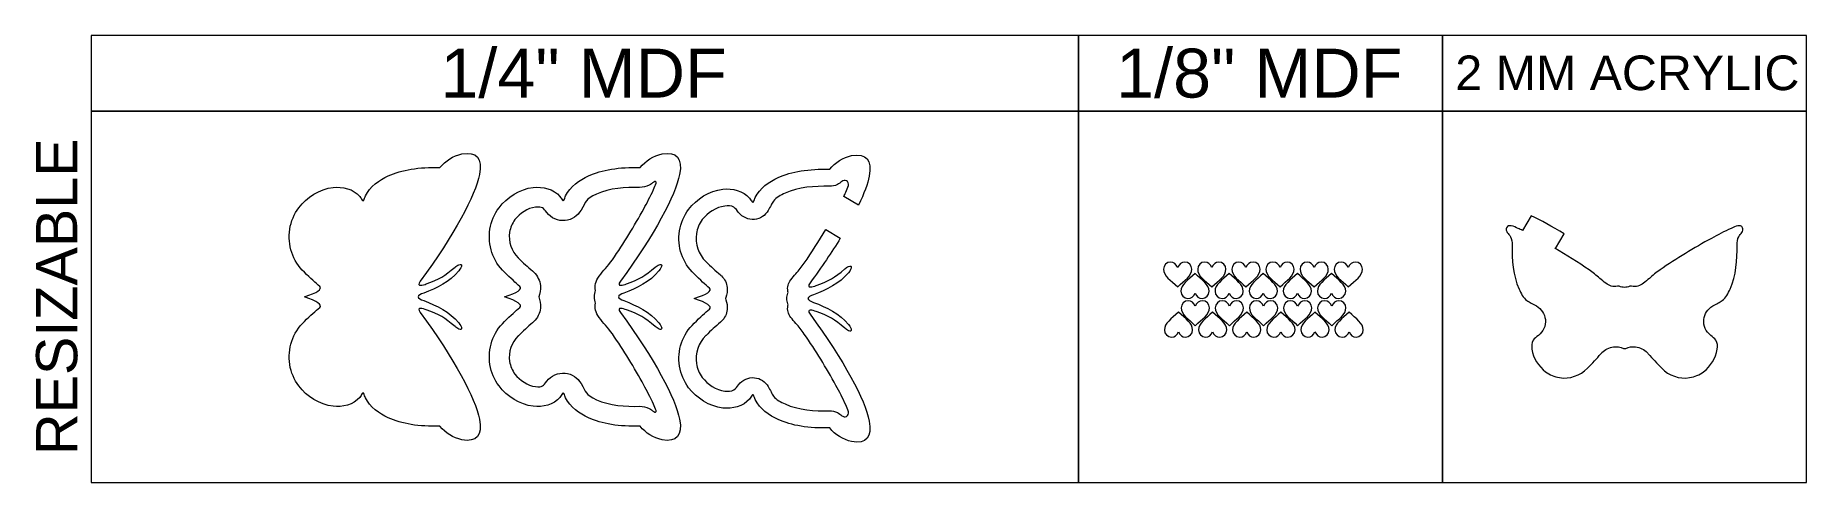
# Model space of a CAD drawing. Header units: millimetres. Extents: x -939 to 939, y -1518 to -1043.
import ezdxf

# ---------------------------------------------------------------- set-up
doc = ezdxf.new("R2010")
doc.units = ezdxf.units.MM
doc.header["$MEASUREMENT"] = 0
doc.layers.add('Camada 1', color=7, linetype='Continuous')
doc.styles.add('0', font='arial.ttf', dxfattribs={"height": 1})

msp = doc.modelspace()

# ---------------------------------------------------------------- texts
at = {"layer": 'Camada 1', "color": 142, "style": '0', "width": 1}
for s, height, p in [('1/4" MDF', 51.93029, (-509.9199, -1108.7077)), ('1/8" MDF', 51.93029, (206.7835, -1108.7076)), ('2 MM ACRYLIC', 36.738576, (566.5956, -1100.8293))]:
    msp.add_text(s, height=height, dxfattribs=at).set_placement(p)
at = {"layer": 'Camada 1', "color": 142, "style": '0'}
msp.add_text('RESIZABLE', height=43.73698, rotation=90, dxfattribs=at).set_placement((-894.9887, -1488.2477))

# ---------------------------------------------------------------- linework, layer by layer
at = {"layer": 'Camada 1', "color": 142, "lineweight": 20}
for points in [[(-880.2749, -1123.1033), (167.0521, -1123.1033), (167.0521, -1042.6701), (-880.2749, -1042.6701), (-880.2749, -1123.1033)], [(167.0521, -1123.1033), (553.1317, -1123.1033), (553.1317, -1042.6701), (167.0521, -1042.6701), (167.0521, -1123.1033)], [(553.1318, -1123.1033), (939.2116, -1123.1033), (939.2116, -1042.6701), (553.1318, -1042.6701), (553.1318, -1123.1033)], [(-880.2749, -1517.6502), (167.0521, -1517.6502), (167.0521, -1123.1034), (-880.2749, -1123.1034), (-880.2749, -1517.6502)], [(167.0521, -1517.6502), (553.1317, -1517.6502), (553.1317, -1123.1034), (167.0521, -1123.1034), (167.0521, -1517.6502)], [(553.1318, -1517.6502), (939.2116, -1517.6502), (939.2116, -1123.1034), (553.1318, -1123.1034), (553.1318, -1517.6502)]]:
    msp.add_lwpolyline(points, close=True, dxfattribs=at)
at = {"layer": 'Camada 1', "color": 230, "lineweight": 20}
for points, knots in [([(-533.3645, -1320.3768), (-533.4945, -1318.9777), (-530.573, -1317.5491), (-527.4804, -1316.3495), (-527.4804, -1316.3495), (-513.7747, -1311.0348), (-499.9371, -1304.5508), (-490.4347, -1292.8722), (-490.4347, -1292.8722), (-486.5087, -1288.047), (-486.3388, -1284.547), (-490.244, -1286.2512), (-490.244, -1286.2512), (-491.726, -1286.8976), (-493.0512, -1287.8188), (-494.304, -1288.865), (-494.304, -1288.865), (-505.7175, -1298.3955), (-510.5003, -1301.6929), (-524.7805, -1306.6006), (-524.7805, -1306.6006), (-527.9621, -1307.694), (-535.9301, -1310.4295), (-531.1286, -1303.6982), (-531.1286, -1303.6982), (-494.9911, -1254.3962), (-472.7236, -1212.827), (-468.4391, -1190.347), (-468.4391, -1190.347), (-465.1142, -1173.0959), (-471.3146, -1165.8225), (-487.0404, -1168.5265), (-487.0404, -1168.5265), (-496.2148, -1170.5661), (-504.4178, -1175.6773), (-510.2919, -1183.014), (-510.2919, -1183.014), (-532.6038, -1182.402), (-550.8281, -1185.4486), (-565.1253, -1191.9343), (-565.1253, -1191.9343), (-574.4566, -1196.1672), (-584.6759, -1203.3938), (-589.2724, -1213.0514), (-589.2724, -1213.0514), (-589.9526, -1214.481), (-590.4506, -1216.4088), (-591.1829, -1217.6542), (-591.1829, -1217.6542), (-591.4062, -1218.0342), (-591.6416, -1218.277), (-591.8993, -1218.303), (-591.8993, -1218.303), (-592.1469, -1218.328), (-592.4202, -1218.1022), (-592.713, -1217.7294), (-592.713, -1217.7294), (-593.6969, -1216.4766), (-594.3517, -1214.9958), (-595.4383, -1213.6492), (-595.4383, -1213.6492), (-601.8588, -1205.6963), (-613.9592, -1203.0776), (-623.6287, -1204.1596), (-623.6287, -1204.1596), (-637.8607, -1205.7522), (-651.6945, -1214.6326), (-659.9741, -1225.7206), (-659.9741, -1225.7206), (-664.9106, -1232.3318), (-668.2661, -1240.1249), (-669.6022, -1248.5154), (-669.6022, -1248.5154), (-672.2846, -1265.3616), (-666.4818, -1282.4465), (-654.0943, -1294.1741), (-654.0943, -1294.1741), (-647.5271, -1300.6743), (-642.1018, -1305.6823), (-637.8182, -1309.1981), (-637.8182, -1309.1981), (-634.9123, -1312.0723), (-640.3378, -1315.7986), (-654.0943, -1320.3768), (-654.0943, -1320.3768), (-640.3378, -1324.955), (-634.9123, -1328.6813), (-637.8182, -1331.5555), (-637.8182, -1331.5555), (-642.1018, -1335.0713), (-647.5271, -1340.0793), (-654.0943, -1346.5795), (-654.0943, -1346.5795), (-666.4818, -1358.3071), (-672.2846, -1375.392), (-669.6022, -1392.2382), (-669.6022, -1392.2382), (-668.2661, -1400.6287), (-664.9106, -1408.4218), (-659.9741, -1415.033), (-659.9741, -1415.033), (-651.6945, -1426.121), (-637.8607, -1435.0014), (-623.6287, -1436.594), (-623.6287, -1436.594), (-613.9592, -1437.676), (-601.8588, -1435.0573), (-595.4383, -1427.1044), (-595.4383, -1427.1044), (-594.3517, -1425.7578), (-593.6969, -1424.277), (-592.713, -1423.0242), (-592.713, -1423.0242), (-592.4202, -1422.6514), (-592.1469, -1422.4256), (-591.8993, -1422.4506), (-591.8993, -1422.4506), (-591.6416, -1422.4766), (-591.4062, -1422.7194), (-591.1829, -1423.0994), (-591.1829, -1423.0994), (-590.4506, -1424.3448), (-589.9526, -1426.2726), (-589.2724, -1427.7022), (-589.2724, -1427.7022), (-584.6759, -1437.3598), (-574.4566, -1444.5864), (-565.1253, -1448.8193), (-565.1253, -1448.8193), (-550.8281, -1455.305), (-532.6038, -1458.3516), (-510.2919, -1457.7396), (-510.2919, -1457.7396), (-504.4178, -1465.0763), (-496.2148, -1470.1875), (-487.0404, -1472.2271), (-487.0404, -1472.2271), (-471.3146, -1474.9311), (-465.1142, -1467.6577), (-468.4391, -1450.4066), (-468.4391, -1450.4066), (-472.7236, -1427.9266), (-494.9911, -1386.3574), (-531.1286, -1337.0554), (-531.1286, -1337.0554), (-535.9301, -1330.3241), (-527.9621, -1333.0596), (-524.7805, -1334.153), (-524.7805, -1334.153), (-510.5003, -1339.0607), (-505.7175, -1342.3581), (-494.304, -1351.8886), (-494.304, -1351.8886), (-493.0512, -1352.9348), (-491.726, -1353.856), (-490.244, -1354.5024), (-490.244, -1354.5024), (-486.3388, -1356.2066), (-486.5087, -1352.7066), (-490.4347, -1347.8814), (-490.4347, -1347.8814), (-499.9371, -1336.2028), (-513.7747, -1329.7188), (-527.4804, -1324.4041), (-527.4804, -1324.4041), (-530.573, -1323.2045), (-533.4945, -1321.7759), (-533.3645, -1320.3768)], [0, 0, 0, 0, 0.023255814, 0.023255814, 0.023255814, 0.023255814, 0.046511628, 0.046511628, 0.046511628, 0.046511628, 0.069767442, 0.069767442, 0.069767442, 0.069767442, 0.093023256, 0.093023256, 0.093023256, 0.093023256, 0.11627907, 0.11627907, 0.11627907, 0.11627907, 0.139534884, 0.139534884, 0.139534884, 0.139534884, 0.162790698, 0.162790698, 0.162790698, 0.162790698, 0.186046512, 0.186046512, 0.186046512, 0.186046512, 0.209302326, 0.209302326, 0.209302326, 0.209302326, 0.23255814, 0.23255814, 0.23255814, 0.23255814, 0.255813953, 0.255813953, 0.255813953, 0.255813953, 0.279069767, 0.279069767, 0.279069767, 0.279069767, 0.302325581, 0.302325581, 0.302325581, 0.302325581, 0.325581395, 0.325581395, 0.325581395, 0.325581395, 0.348837209, 0.348837209, 0.348837209, 0.348837209, 0.372093023, 0.372093023, 0.372093023, 0.372093023, 0.395348837, 0.395348837, 0.395348837, 0.395348837, 0.418604651, 0.418604651, 0.418604651, 0.418604651, 0.441860465, 0.441860465, 0.441860465, 0.441860465, 0.465116279, 0.465116279, 0.465116279, 0.465116279, 0.488372093, 0.488372093, 0.488372093, 0.488372093, 0.511627907, 0.511627907, 0.511627907, 0.511627907, 0.534883721, 0.534883721, 0.534883721, 0.534883721, 0.558139535, 0.558139535, 0.558139535, 0.558139535, 0.581395349, 0.581395349, 0.581395349, 0.581395349, 0.604651163, 0.604651163, 0.604651163, 0.604651163, 0.627906977, 0.627906977, 0.627906977, 0.627906977, 0.651162791, 0.651162791, 0.651162791, 0.651162791, 0.674418605, 0.674418605, 0.674418605, 0.674418605, 0.697674419, 0.697674419, 0.697674419, 0.697674419, 0.720930233, 0.720930233, 0.720930233, 0.720930233, 0.744186047, 0.744186047, 0.744186047, 0.744186047, 0.76744186, 0.76744186, 0.76744186, 0.76744186, 0.790697674, 0.790697674, 0.790697674, 0.790697674, 0.813953488, 0.813953488, 0.813953488, 0.813953488, 0.837209302, 0.837209302, 0.837209302, 0.837209302, 0.860465116, 0.860465116, 0.860465116, 0.860465116, 0.88372093, 0.88372093, 0.88372093, 0.88372093, 0.906976744, 0.906976744, 0.906976744, 0.906976744, 0.930232558, 0.930232558, 0.930232558, 0.930232558, 0.953488372, 0.953488372, 0.953488372, 0.953488372, 1, 1, 1, 1]), ([(-321.0688, -1320.3768), (-321.1987, -1318.9777), (-318.2774, -1317.5491), (-315.1847, -1316.3496), (-315.1847, -1316.3496), (-301.479, -1311.0348), (-287.6412, -1304.5508), (-278.1389, -1292.8722), (-278.1389, -1292.8722), (-274.2129, -1288.047), (-274.043, -1284.547), (-277.9483, -1286.2512), (-277.9483, -1286.2512), (-279.4302, -1286.8976), (-280.7553, -1287.8188), (-282.0081, -1288.8651), (-282.0081, -1288.8651), (-293.4217, -1298.3955), (-298.2044, -1301.6929), (-312.4847, -1306.6006), (-312.4847, -1306.6006), (-315.6663, -1307.6941), (-323.6343, -1310.4295), (-318.8329, -1303.6982), (-318.8329, -1303.6982), (-282.6953, -1254.3962), (-260.4277, -1212.827), (-256.1432, -1190.3471), (-256.1432, -1190.3471), (-252.8183, -1173.0959), (-259.0187, -1165.8225), (-274.7445, -1168.5265), (-274.7445, -1168.5265), (-283.919, -1170.5662), (-292.1219, -1175.6774), (-297.996, -1183.014), (-297.996, -1183.014), (-320.3081, -1182.4021), (-338.5324, -1185.4486), (-352.8296, -1191.9343), (-352.8296, -1191.9343), (-362.1609, -1196.1673), (-372.3802, -1203.3937), (-376.9766, -1213.0514), (-376.9766, -1213.0514), (-377.6569, -1214.481), (-378.1549, -1216.4089), (-378.8872, -1217.6543), (-378.8872, -1217.6543), (-379.1104, -1218.0342), (-379.3458, -1218.277), (-379.6036, -1218.3031), (-379.6036, -1218.3031), (-379.8512, -1218.3281), (-380.1244, -1218.1023), (-380.4173, -1217.7295), (-380.4173, -1217.7295), (-381.4012, -1216.4767), (-382.0559, -1214.9957), (-383.1426, -1213.6493), (-383.1426, -1213.6493), (-389.5631, -1205.6963), (-401.6635, -1203.0777), (-411.333, -1204.1596), (-411.333, -1204.1596), (-425.565, -1205.7523), (-439.3988, -1214.6325), (-447.6784, -1225.7206), (-447.6784, -1225.7206), (-452.6149, -1232.3319), (-455.9704, -1240.1248), (-457.3065, -1248.5155), (-457.3065, -1248.5155), (-459.9889, -1265.3616), (-454.1861, -1282.4465), (-441.7986, -1294.1741), (-441.7986, -1294.1741), (-435.2314, -1300.6743), (-429.806, -1305.6823), (-425.5224, -1309.1982), (-425.5224, -1309.1982), (-422.6166, -1312.0723), (-428.042, -1315.7986), (-441.7986, -1320.3768), (-441.7986, -1320.3768), (-428.042, -1324.955), (-422.6166, -1328.6813), (-425.5224, -1331.5555), (-425.5224, -1331.5555), (-429.806, -1335.0714), (-435.2314, -1340.0793), (-441.7986, -1346.5796), (-441.7986, -1346.5796), (-454.1861, -1358.3072), (-459.9889, -1375.392), (-457.3065, -1392.2381), (-457.3065, -1392.2381), (-455.9704, -1400.6288), (-452.6149, -1408.4217), (-447.6784, -1415.033), (-447.6784, -1415.033), (-439.3988, -1426.1211), (-425.565, -1435.0014), (-411.333, -1436.594), (-411.333, -1436.594), (-401.6635, -1437.676), (-389.5631, -1435.0573), (-383.1426, -1427.1043), (-383.1426, -1427.1043), (-382.0559, -1425.7579), (-381.4012, -1424.277), (-380.4173, -1423.0242), (-380.4173, -1423.0242), (-380.1244, -1422.6514), (-379.8512, -1422.4256), (-379.6036, -1422.4506), (-379.6036, -1422.4506), (-379.3458, -1422.4766), (-379.1104, -1422.7195), (-378.8872, -1423.0994), (-378.8872, -1423.0994), (-378.1549, -1424.3447), (-377.6569, -1426.2727), (-376.9766, -1427.7023), (-376.9766, -1427.7023), (-372.3802, -1437.3599), (-362.1609, -1444.5864), (-352.8296, -1448.8193), (-352.8296, -1448.8193), (-338.5324, -1455.305), (-320.3081, -1458.3516), (-297.996, -1457.7396), (-297.996, -1457.7396), (-292.1219, -1465.0763), (-283.919, -1470.1875), (-274.7445, -1472.2271), (-274.7445, -1472.2271), (-259.0187, -1474.9311), (-252.8183, -1467.6577), (-256.1432, -1450.4066), (-256.1432, -1450.4066), (-260.4277, -1427.9267), (-282.6953, -1386.3574), (-318.8329, -1337.0554), (-318.8329, -1337.0554), (-323.6343, -1330.3242), (-315.6663, -1333.0596), (-312.4847, -1334.153), (-312.4847, -1334.153), (-298.2044, -1339.0608), (-293.4217, -1342.3581), (-282.0081, -1351.8885), (-282.0081, -1351.8885), (-280.7553, -1352.9348), (-279.4302, -1353.856), (-277.9483, -1354.5025), (-277.9483, -1354.5025), (-274.043, -1356.2067), (-274.2129, -1352.7067), (-278.1389, -1347.8814), (-278.1389, -1347.8814), (-287.6412, -1336.2028), (-301.479, -1329.7188), (-315.1847, -1324.4041), (-315.1847, -1324.4041), (-318.2774, -1323.2045), (-321.1987, -1321.776), (-321.0688, -1320.3768)], [0, 0, 0, 0, 0.023255814, 0.023255814, 0.023255814, 0.023255814, 0.046511628, 0.046511628, 0.046511628, 0.046511628, 0.069767442, 0.069767442, 0.069767442, 0.069767442, 0.093023256, 0.093023256, 0.093023256, 0.093023256, 0.11627907, 0.11627907, 0.11627907, 0.11627907, 0.139534884, 0.139534884, 0.139534884, 0.139534884, 0.162790698, 0.162790698, 0.162790698, 0.162790698, 0.186046512, 0.186046512, 0.186046512, 0.186046512, 0.209302326, 0.209302326, 0.209302326, 0.209302326, 0.23255814, 0.23255814, 0.23255814, 0.23255814, 0.255813953, 0.255813953, 0.255813953, 0.255813953, 0.279069767, 0.279069767, 0.279069767, 0.279069767, 0.302325581, 0.302325581, 0.302325581, 0.302325581, 0.325581395, 0.325581395, 0.325581395, 0.325581395, 0.348837209, 0.348837209, 0.348837209, 0.348837209, 0.372093023, 0.372093023, 0.372093023, 0.372093023, 0.395348837, 0.395348837, 0.395348837, 0.395348837, 0.418604651, 0.418604651, 0.418604651, 0.418604651, 0.441860465, 0.441860465, 0.441860465, 0.441860465, 0.465116279, 0.465116279, 0.465116279, 0.465116279, 0.488372093, 0.488372093, 0.488372093, 0.488372093, 0.511627907, 0.511627907, 0.511627907, 0.511627907, 0.534883721, 0.534883721, 0.534883721, 0.534883721, 0.558139535, 0.558139535, 0.558139535, 0.558139535, 0.581395349, 0.581395349, 0.581395349, 0.581395349, 0.604651163, 0.604651163, 0.604651163, 0.604651163, 0.627906977, 0.627906977, 0.627906977, 0.627906977, 0.651162791, 0.651162791, 0.651162791, 0.651162791, 0.674418605, 0.674418605, 0.674418605, 0.674418605, 0.697674419, 0.697674419, 0.697674419, 0.697674419, 0.720930233, 0.720930233, 0.720930233, 0.720930233, 0.744186047, 0.744186047, 0.744186047, 0.744186047, 0.76744186, 0.76744186, 0.76744186, 0.76744186, 0.790697674, 0.790697674, 0.790697674, 0.790697674, 0.813953488, 0.813953488, 0.813953488, 0.813953488, 0.837209302, 0.837209302, 0.837209302, 0.837209302, 0.860465116, 0.860465116, 0.860465116, 0.860465116, 0.88372093, 0.88372093, 0.88372093, 0.88372093, 0.906976744, 0.906976744, 0.906976744, 0.906976744, 0.930232558, 0.930232558, 0.930232558, 0.930232558, 0.953488372, 0.953488372, 0.953488372, 0.953488372, 1, 1, 1, 1]), ([(-97.3777, -1202.9404), (-94.3362, -1203.0238), (-91.3215, -1202.4255), (-88.608, -1201.0305), (-88.608, -1201.0305), (-86.9424, -1200.1741), (-85.632, -1198.8886), (-84.1042, -1197.823), (-84.1042, -1197.823), (-82.6071, -1196.7788), (-80.7896, -1196.0919), (-79.0407, -1197.045), (-79.0407, -1197.045), (-77.163, -1198.0682), (-76.6849, -1200.0921), (-77.0457, -1202.0656), (-77.0457, -1202.0656), (-77.4662, -1204.3648), (-78.8943, -1207.1158), (-79.8629, -1209.282), (-79.8629, -1209.282), (-80.5443, -1210.8059), (-81.2461, -1212.3212), (-81.9651, -1213.8287), (-81.9651, -1213.8287), (-81.9651, -1213.8287), (-66.3318, -1223.0689), (-66.3318, -1223.0689), (-66.3318, -1223.0689), (-60.3904, -1210.6702), (-56.5598, -1200.1927), (-55.0279, -1192.1553), (-55.0279, -1192.1553), (-51.703, -1174.9042), (-57.9034, -1167.6308), (-73.6292, -1170.3348), (-73.6292, -1170.3348), (-82.8036, -1172.3744), (-91.0066, -1177.4856), (-96.8807, -1184.8223), (-96.8807, -1184.8223), (-119.1927, -1184.2103), (-137.417, -1187.2569), (-151.7142, -1193.7426), (-151.7142, -1193.7426), (-161.0455, -1197.9755), (-171.2648, -1205.2021), (-175.8613, -1214.8597), (-175.8613, -1214.8597), (-176.5415, -1216.2893), (-177.0395, -1218.2171), (-177.7718, -1219.4625), (-177.7718, -1219.4625), (-177.9951, -1219.8425), (-178.2305, -1220.0853), (-178.4882, -1220.1113), (-178.4882, -1220.1113), (-178.7358, -1220.1363), (-179.0091, -1219.9105), (-179.3019, -1219.5377), (-179.3019, -1219.5377), (-180.2858, -1218.2849), (-180.9406, -1216.8041), (-182.0272, -1215.4575), (-182.0272, -1215.4575), (-188.4477, -1207.5046), (-200.5481, -1204.8859), (-210.2176, -1205.9679), (-210.2176, -1205.9679), (-224.4496, -1207.5605), (-238.2834, -1216.4409), (-246.563, -1227.5289), (-246.563, -1227.5289), (-251.4995, -1234.1401), (-254.855, -1241.9332), (-256.1911, -1250.3237), (-256.1911, -1250.3237), (-258.8735, -1267.1699), (-253.0707, -1284.2548), (-240.6832, -1295.9824), (-240.6832, -1295.9824), (-234.116, -1302.4826), (-228.6907, -1307.4906), (-224.4071, -1311.0064), (-224.4071, -1311.0064), (-221.5012, -1313.8806), (-226.9267, -1317.6069), (-240.6832, -1322.1851), (-240.6832, -1322.1851), (-226.9267, -1326.7633), (-221.5012, -1330.4896), (-224.4071, -1333.3638), (-224.4071, -1333.3638), (-228.6907, -1336.8796), (-234.116, -1341.8876), (-240.6832, -1348.3878), (-240.6832, -1348.3878), (-253.0707, -1360.1154), (-258.8735, -1377.2003), (-256.1911, -1394.0465), (-256.1911, -1394.0465), (-254.855, -1402.437), (-251.4995, -1410.2301), (-246.563, -1416.8413), (-246.563, -1416.8413), (-238.2834, -1427.9293), (-224.4496, -1436.8097), (-210.2176, -1438.4023), (-210.2176, -1438.4023), (-200.5481, -1439.4843), (-188.4477, -1436.8656), (-182.0272, -1428.9127), (-182.0272, -1428.9127), (-180.9406, -1427.5661), (-180.2858, -1426.0853), (-179.3019, -1424.8325), (-179.3019, -1424.8325), (-179.0091, -1424.4597), (-178.7358, -1424.2339), (-178.4882, -1424.2589), (-178.4882, -1424.2589), (-178.2305, -1424.2849), (-177.9951, -1424.5277), (-177.7718, -1424.9077), (-177.7718, -1424.9077), (-177.0395, -1426.1531), (-176.5415, -1428.0809), (-175.8613, -1429.5105), (-175.8613, -1429.5105), (-171.2648, -1439.1681), (-161.0455, -1446.3947), (-151.7142, -1450.6276), (-151.7142, -1450.6276), (-137.417, -1457.1133), (-119.1927, -1460.1599), (-96.8807, -1459.5479), (-96.8807, -1459.5479), (-91.0066, -1466.8846), (-82.8036, -1471.9958), (-73.6292, -1474.0354), (-73.6292, -1474.0354), (-57.9034, -1476.7394), (-51.703, -1469.466), (-55.0279, -1452.2149), (-55.0279, -1452.2149), (-59.3124, -1429.7349), (-81.5799, -1388.1657), (-117.7175, -1338.8637), (-117.7175, -1338.8637), (-122.519, -1332.1324), (-114.551, -1334.8679), (-111.3694, -1335.9613), (-111.3694, -1335.9613), (-97.0891, -1340.869), (-92.3063, -1344.1664), (-80.8928, -1353.6969), (-80.8928, -1353.6969), (-79.64, -1354.7431), (-78.3148, -1355.6643), (-76.8328, -1356.3107), (-76.8328, -1356.3107), (-72.9276, -1358.0149), (-73.0975, -1354.5149), (-77.0235, -1349.6897), (-77.0235, -1349.6897), (-86.5259, -1338.0111), (-100.3635, -1331.5271), (-114.0693, -1326.2124), (-114.0693, -1326.2124), (-117.1619, -1325.0128), (-120.0834, -1323.5842), (-119.9534, -1322.1851), (-119.9534, -1322.1851), (-120.0834, -1320.786), (-117.1619, -1319.3574), (-114.0693, -1318.1578), (-114.0693, -1318.1578), (-100.3635, -1312.8431), (-86.5259, -1306.3591), (-77.0235, -1294.6805), (-77.0235, -1294.6805), (-73.0975, -1289.8553), (-72.9276, -1286.3553), (-76.8328, -1288.0595), (-76.8328, -1288.0595), (-78.3148, -1288.7059), (-79.64, -1289.6271), (-80.8928, -1290.6733), (-80.8928, -1290.6733), (-92.3063, -1300.2038), (-97.0891, -1303.5012), (-111.3694, -1308.4089), (-111.3694, -1308.4089), (-114.551, -1309.5023), (-122.519, -1312.2378), (-117.7175, -1305.5065), (-117.7175, -1305.5065), (-105.361, -1288.6486), (-94.626, -1272.6949), (-85.6772, -1258.0992), (-85.6772, -1258.0992), (-85.6772, -1258.0992), (-101.1414, -1248.9589), (-101.1414, -1248.9589), (-101.1414, -1248.9589), (-108.3071, -1261.0684), (-115.8706, -1272.9606), (-123.8304, -1284.5227), (-123.8304, -1284.5227), (-126.6207, -1288.5758), (-129.6901, -1292.1745), (-132.9028, -1295.8815), (-132.9028, -1295.8815), (-134.6805, -1297.9327), (-136.4364, -1299.9907), (-138.0841, -1302.1494), (-138.0841, -1302.1494), (-140.88, -1305.8125), (-142.3098, -1310.1047), (-141.177, -1314.6734), (-141.177, -1314.6734), (-141.0245, -1315.2883), (-141.0576, -1315.8569), (-141.2803, -1316.45), (-141.2803, -1316.45), (-141.9726, -1318.2939), (-142.3313, -1320.2196), (-142.4033, -1322.1851), (-142.4033, -1322.1851), (-142.3313, -1324.1506), (-141.9726, -1326.0763), (-141.2803, -1327.9202), (-141.2803, -1327.9202), (-141.0576, -1328.5133), (-141.0245, -1329.0819), (-141.177, -1329.6968), (-141.177, -1329.6968), (-142.3098, -1334.2655), (-140.88, -1338.5577), (-138.0841, -1342.2208), (-138.0841, -1342.2208), (-136.4364, -1344.3795), (-134.6805, -1346.4375), (-132.9028, -1348.4887), (-132.9028, -1348.4887), (-129.6901, -1352.1957), (-126.6207, -1355.7944), (-123.8304, -1359.8475), (-123.8304, -1359.8475), (-111.7576, -1377.384), (-100.5965, -1395.6797), (-90.3524, -1414.3417), (-90.3524, -1414.3417), (-86.6259, -1421.1304), (-83.025, -1428.0164), (-79.8629, -1435.0882), (-79.8629, -1435.0882), (-78.8943, -1437.2544), (-77.4662, -1440.0054), (-77.0457, -1442.3046), (-77.0457, -1442.3046), (-76.6849, -1444.2781), (-77.163, -1446.302), (-79.0407, -1447.3252), (-79.0407, -1447.3252), (-80.7896, -1448.2783), (-82.6071, -1447.5914), (-84.1042, -1446.5472), (-84.1042, -1446.5472), (-85.632, -1445.4816), (-86.9424, -1444.1961), (-88.608, -1443.3397), (-88.608, -1443.3397), (-91.3215, -1441.9447), (-94.3362, -1441.3464), (-97.3777, -1441.4298), (-97.3777, -1441.4298), (-112.7517, -1441.8514), (-130.075, -1440.541), (-144.2265, -1434.1215), (-144.2265, -1434.1215), (-148.7124, -1432.0866), (-153.4934, -1429.7512), (-156.5003, -1425.7001), (-156.5003, -1425.7001), (-157.5301, -1424.3127), (-158.3427, -1422.7932), (-159.139, -1421.2646), (-159.139, -1421.2646), (-160.114, -1419.3928), (-161.0762, -1417.5431), (-162.1471, -1415.7217), (-162.1471, -1415.7217), (-165.266, -1410.4167), (-170.508, -1406.8478), (-176.6667, -1406.2257), (-176.6667, -1406.2257), (-183.1886, -1405.5669), (-189.538, -1408.5214), (-193.556, -1413.6371), (-193.556, -1413.6371), (-195.0543, -1415.5446), (-196.5581, -1417.8189), (-198.6289, -1419.1361), (-198.6289, -1419.1361), (-201.4719, -1420.9445), (-204.9935, -1420.7487), (-208.2019, -1420.3897), (-208.2019, -1420.3897), (-217.2466, -1419.3775), (-226.6514, -1413.2137), (-232.0401, -1405.997), (-232.0401, -1405.997), (-235.2917, -1401.6425), (-237.4371, -1396.5633), (-238.2917, -1391.1963), (-238.2917, -1391.1963), (-240.0198, -1380.3439), (-236.2103, -1369.1203), (-228.2346, -1361.5615), (-228.2346, -1361.5615), (-228.2346, -1361.5615), (-227.9207, -1361.2577), (-227.9207, -1361.2577), (-227.9207, -1361.2577), (-223.0803, -1356.4669), (-218.1757, -1351.6976), (-212.908, -1347.374), (-212.908, -1347.374), (-212.4724, -1347.0164), (-212.0616, -1346.6462), (-211.6609, -1346.2499), (-211.6609, -1346.2499), (-208.2726, -1342.8984), (-206.1112, -1338.5614), (-205.6252, -1333.8088), (-205.6252, -1333.8088), (-205.2582, -1330.2197), (-205.6844, -1326.7342), (-207.2057, -1323.4442), (-207.2057, -1323.4442), (-207.5881, -1322.6171), (-207.5881, -1321.7531), (-207.2057, -1320.926), (-207.2057, -1320.926), (-205.6844, -1317.636), (-205.2582, -1314.1505), (-205.6252, -1310.5614), (-205.6252, -1310.5614), (-206.1112, -1305.8088), (-208.2726, -1301.4718), (-211.6609, -1298.1203), (-211.6609, -1298.1203), (-212.0616, -1297.724), (-212.4724, -1297.3538), (-212.908, -1296.9962), (-212.908, -1296.9962), (-218.1757, -1292.6726), (-223.0803, -1287.9033), (-227.9207, -1283.1125), (-227.9207, -1283.1125), (-227.9207, -1283.1125), (-228.2346, -1282.8087), (-228.2346, -1282.8087), (-228.2346, -1282.8087), (-236.2103, -1275.2499), (-240.0198, -1264.0263), (-238.2917, -1253.1739), (-238.2917, -1253.1739), (-237.4371, -1247.8069), (-235.2917, -1242.7277), (-232.0401, -1238.3732), (-232.0401, -1238.3732), (-226.6514, -1231.1565), (-217.2466, -1224.9927), (-208.2019, -1223.9805), (-208.2019, -1223.9805), (-204.9935, -1223.6215), (-201.4719, -1223.4257), (-198.6289, -1225.2341), (-198.6289, -1225.2341), (-196.5581, -1226.5513), (-195.0543, -1228.8256), (-193.556, -1230.7331), (-193.556, -1230.7331), (-189.538, -1235.8488), (-183.1886, -1238.8033), (-176.6667, -1238.1445), (-176.6667, -1238.1445), (-170.508, -1237.5224), (-165.266, -1233.9535), (-162.1471, -1228.6485), (-162.1471, -1228.6485), (-161.0762, -1226.8271), (-160.114, -1224.9774), (-159.139, -1223.1056), (-159.139, -1223.1056), (-158.3427, -1221.577), (-157.5301, -1220.0575), (-156.5003, -1218.6701), (-156.5003, -1218.6701), (-153.4934, -1214.619), (-148.7124, -1212.2836), (-144.2265, -1210.2487), (-144.2265, -1210.2487), (-130.075, -1203.8292), (-112.7517, -1202.5188), (-97.3777, -1202.9404)], [0, 0, 0, 0, 0.009708738, 0.009708738, 0.009708738, 0.009708738, 0.019417476, 0.019417476, 0.019417476, 0.019417476, 0.029126214, 0.029126214, 0.029126214, 0.029126214, 0.038834951, 0.038834951, 0.038834951, 0.038834951, 0.048543689, 0.048543689, 0.048543689, 0.048543689, 0.058252427, 0.058252427, 0.058252427, 0.058252427, 0.067961165, 0.067961165, 0.067961165, 0.067961165, 0.077669903, 0.077669903, 0.077669903, 0.077669903, 0.087378641, 0.087378641, 0.087378641, 0.087378641, 0.097087379, 0.097087379, 0.097087379, 0.097087379, 0.106796117, 0.106796117, 0.106796117, 0.106796117, 0.116504854, 0.116504854, 0.116504854, 0.116504854, 0.126213592, 0.126213592, 0.126213592, 0.126213592, 0.13592233, 0.13592233, 0.13592233, 0.13592233, 0.145631068, 0.145631068, 0.145631068, 0.145631068, 0.155339806, 0.155339806, 0.155339806, 0.155339806, 0.165048544, 0.165048544, 0.165048544, 0.165048544, 0.174757282, 0.174757282, 0.174757282, 0.174757282, 0.184466019, 0.184466019, 0.184466019, 0.184466019, 0.194174757, 0.194174757, 0.194174757, 0.194174757, 0.203883495, 0.203883495, 0.203883495, 0.203883495, 0.213592233, 0.213592233, 0.213592233, 0.213592233, 0.223300971, 0.223300971, 0.223300971, 0.223300971, 0.233009709, 0.233009709, 0.233009709, 0.233009709, 0.242718447, 0.242718447, 0.242718447, 0.242718447, 0.252427184, 0.252427184, 0.252427184, 0.252427184, 0.262135922, 0.262135922, 0.262135922, 0.262135922, 0.27184466, 0.27184466, 0.27184466, 0.27184466, 0.281553398, 0.281553398, 0.281553398, 0.281553398, 0.291262136, 0.291262136, 0.291262136, 0.291262136, 0.300970874, 0.300970874, 0.300970874, 0.300970874, 0.310679612, 0.310679612, 0.310679612, 0.310679612, 0.32038835, 0.32038835, 0.32038835, 0.32038835, 0.330097087, 0.330097087, 0.330097087, 0.330097087, 0.339805825, 0.339805825, 0.339805825, 0.339805825, 0.349514563, 0.349514563, 0.349514563, 0.349514563, 0.359223301, 0.359223301, 0.359223301, 0.359223301, 0.368932039, 0.368932039, 0.368932039, 0.368932039, 0.378640777, 0.378640777, 0.378640777, 0.378640777, 0.388349515, 0.388349515, 0.388349515, 0.388349515, 0.398058252, 0.398058252, 0.398058252, 0.398058252, 0.40776699, 0.40776699, 0.40776699, 0.40776699, 0.417475728, 0.417475728, 0.417475728, 0.417475728, 0.427184466, 0.427184466, 0.427184466, 0.427184466, 0.436893204, 0.436893204, 0.436893204, 0.436893204, 0.446601942, 0.446601942, 0.446601942, 0.446601942, 0.45631068, 0.45631068, 0.45631068, 0.45631068, 0.466019417, 0.466019417, 0.466019417, 0.466019417, 0.475728155, 0.475728155, 0.475728155, 0.475728155, 0.485436893, 0.485436893, 0.485436893, 0.485436893, 0.495145631, 0.495145631, 0.495145631, 0.495145631, 0.504854369, 0.504854369, 0.504854369, 0.504854369, 0.514563107, 0.514563107, 0.514563107, 0.514563107, 0.524271845, 0.524271845, 0.524271845, 0.524271845, 0.533980583, 0.533980583, 0.533980583, 0.533980583, 0.54368932, 0.54368932, 0.54368932, 0.54368932, 0.553398058, 0.553398058, 0.553398058, 0.553398058, 0.563106796, 0.563106796, 0.563106796, 0.563106796, 0.572815534, 0.572815534, 0.572815534, 0.572815534, 0.582524272, 0.582524272, 0.582524272, 0.582524272, 0.59223301, 0.59223301, 0.59223301, 0.59223301, 0.601941748, 0.601941748, 0.601941748, 0.601941748, 0.611650485, 0.611650485, 0.611650485, 0.611650485, 0.621359223, 0.621359223, 0.621359223, 0.621359223, 0.631067961, 0.631067961, 0.631067961, 0.631067961, 0.640776699, 0.640776699, 0.640776699, 0.640776699, 0.650485437, 0.650485437, 0.650485437, 0.650485437, 0.660194175, 0.660194175, 0.660194175, 0.660194175, 0.669902913, 0.669902913, 0.669902913, 0.669902913, 0.67961165, 0.67961165, 0.67961165, 0.67961165, 0.689320388, 0.689320388, 0.689320388, 0.689320388, 0.699029126, 0.699029126, 0.699029126, 0.699029126, 0.708737864, 0.708737864, 0.708737864, 0.708737864, 0.718446602, 0.718446602, 0.718446602, 0.718446602, 0.72815534, 0.72815534, 0.72815534, 0.72815534, 0.737864078, 0.737864078, 0.737864078, 0.737864078, 0.747572816, 0.747572816, 0.747572816, 0.747572816, 0.757281553, 0.757281553, 0.757281553, 0.757281553, 0.766990291, 0.766990291, 0.766990291, 0.766990291, 0.776699029, 0.776699029, 0.776699029, 0.776699029, 0.786407767, 0.786407767, 0.786407767, 0.786407767, 0.796116505, 0.796116505, 0.796116505, 0.796116505, 0.805825243, 0.805825243, 0.805825243, 0.805825243, 0.815533981, 0.815533981, 0.815533981, 0.815533981, 0.825242718, 0.825242718, 0.825242718, 0.825242718, 0.834951456, 0.834951456, 0.834951456, 0.834951456, 0.844660194, 0.844660194, 0.844660194, 0.844660194, 0.854368932, 0.854368932, 0.854368932, 0.854368932, 0.86407767, 0.86407767, 0.86407767, 0.86407767, 0.873786408, 0.873786408, 0.873786408, 0.873786408, 0.883495146, 0.883495146, 0.883495146, 0.883495146, 0.893203883, 0.893203883, 0.893203883, 0.893203883, 0.902912621, 0.902912621, 0.902912621, 0.902912621, 0.912621359, 0.912621359, 0.912621359, 0.912621359, 0.922330097, 0.922330097, 0.922330097, 0.922330097, 0.932038835, 0.932038835, 0.932038835, 0.932038835, 0.941747573, 0.941747573, 0.941747573, 0.941747573, 0.951456311, 0.951456311, 0.951456311, 0.951456311, 0.961165049, 0.961165049, 0.961165049, 0.961165049, 0.970873786, 0.970873786, 0.970873786, 0.970873786, 0.980582524, 0.980582524, 0.980582524, 0.980582524, 1, 1, 1, 1]), ([(-341.5842, -1298.5209), (-345.52, -1303.6778), (-346.3601, -1308.9254), (-345.2041, -1313.5871), (-345.2041, -1313.5871), (-345.9804, -1315.6543), (-346.4419, -1317.9128), (-346.5205, -1320.3768), (-346.5205, -1320.3768), (-346.4419, -1322.8408), (-345.9804, -1325.0994), (-345.2041, -1327.1666), (-345.2041, -1327.1666), (-346.3601, -1331.8283), (-345.52, -1337.0759), (-341.5842, -1342.2327), (-341.5842, -1342.2327), (-336.9068, -1348.3607), (-332.3708, -1352.5444), (-327.4167, -1359.7405), (-327.4167, -1359.7405), (-315.4402, -1377.1371), (-304.0626, -1395.8235), (-294.0976, -1413.9771), (-294.0976, -1413.9771), (-290.9187, -1419.7682), (-287.0428, -1427.0666), (-283.7171, -1434.5045), (-283.7171, -1434.5045), (-282.9454, -1436.2305), (-281.4288, -1439.3031), (-281.1121, -1441.0358), (-281.1121, -1441.0358), (-280.9617, -1441.858), (-281.03, -1442.5766), (-281.5916, -1442.8827), (-281.5916, -1442.8827), (-282.0501, -1443.1325), (-282.7631, -1442.7946), (-283.5035, -1442.2783), (-283.5035, -1442.2783), (-285.3092, -1441.0186), (-286.2607, -1439.9384), (-288.3517, -1438.8633), (-288.3517, -1438.8633), (-291.4155, -1437.2881), (-294.867, -1436.521), (-298.5752, -1436.6226), (-298.5752, -1436.6226), (-313.399, -1437.0292), (-330.4166, -1435.7896), (-344.1026, -1429.5812), (-344.1026, -1429.5812), (-356.5224, -1423.9474), (-355.0918, -1421.8912), (-360.6763, -1412.3929), (-360.6763, -1412.3929), (-364.2668, -1406.2856), (-370.3447, -1402.1534), (-377.4806, -1401.4326), (-377.4806, -1401.4326), (-385.0503, -1400.668), (-392.3933, -1404.0715), (-397.0307, -1409.9757), (-397.0307, -1409.9757), (-400.7732, -1414.7406), (-401.276, -1416.4626), (-408.9837, -1415.6), (-408.9837, -1415.6), (-417.2104, -1414.6795), (-425.8732, -1408.927), (-430.7517, -1402.3938), (-430.7517, -1402.3938), (-433.7138, -1398.4269), (-435.6657, -1393.8056), (-436.4443, -1388.9163), (-436.4443, -1388.9163), (-438.0236, -1378.9985), (-434.5679, -1368.8245), (-427.2752, -1361.9202), (-427.2752, -1361.9202), (-427.2752, -1361.9202), (-426.9376, -1361.5935), (-426.9376, -1361.5935), (-426.9376, -1361.5935), (-422.2064, -1356.9105), (-417.2682, -1352.1101), (-412.12, -1347.8846), (-412.12, -1347.8846), (-411.5895, -1347.4493), (-411.1545, -1347.0572), (-410.6666, -1346.5745), (-410.6666, -1346.5745), (-406.7855, -1342.7357), (-404.3134, -1337.7544), (-403.7562, -1332.3057), (-403.7562, -1332.3057), (-403.2887, -1327.7356), (-404.0176, -1323.7947), (-405.5981, -1320.3768), (-405.5981, -1320.3768), (-404.0176, -1316.959), (-403.2887, -1313.0181), (-403.7562, -1308.448), (-403.7562, -1308.448), (-404.3134, -1302.9992), (-406.7855, -1298.018), (-410.6666, -1294.1791), (-410.6666, -1294.1791), (-411.1545, -1293.6965), (-411.5895, -1293.3044), (-412.12, -1292.869), (-412.12, -1292.869), (-417.2682, -1288.6435), (-422.2064, -1283.8431), (-426.9376, -1279.1601), (-426.9376, -1279.1601), (-426.9376, -1279.1601), (-427.2752, -1278.8334), (-427.2752, -1278.8334), (-427.2752, -1278.8334), (-434.5679, -1271.9291), (-438.0236, -1261.7551), (-436.4443, -1251.8374), (-436.4443, -1251.8374), (-435.6657, -1246.948), (-433.7138, -1242.3267), (-430.7517, -1238.3598), (-430.7517, -1238.3598), (-425.8732, -1231.8266), (-417.2104, -1226.0742), (-408.9837, -1225.1536), (-408.9837, -1225.1536), (-401.276, -1224.2911), (-400.7732, -1226.013), (-397.0307, -1230.778), (-397.0307, -1230.778), (-392.3933, -1236.6821), (-385.0503, -1240.0856), (-377.4806, -1239.3211), (-377.4806, -1239.3211), (-370.3447, -1238.6003), (-364.2668, -1234.4681), (-360.6763, -1228.3607), (-360.6763, -1228.3607), (-355.0918, -1218.8624), (-356.5224, -1216.8062), (-344.1026, -1211.1724), (-344.1026, -1211.1724), (-330.4166, -1204.9641), (-313.399, -1203.7244), (-298.5752, -1204.1311), (-298.5752, -1204.1311), (-294.867, -1204.2326), (-291.4155, -1203.4655), (-288.3517, -1201.8903), (-288.3517, -1201.8903), (-286.2607, -1200.8153), (-285.3092, -1199.735), (-283.5035, -1198.4753), (-283.5035, -1198.4753), (-282.7631, -1197.959), (-282.0501, -1197.6212), (-281.5916, -1197.871), (-281.5916, -1197.871), (-281.03, -1198.177), (-280.9617, -1198.8956), (-281.1121, -1199.7178), (-281.1121, -1199.7178), (-281.4288, -1201.4506), (-282.9454, -1204.5231), (-283.7171, -1206.2491), (-283.7171, -1206.2491), (-287.0428, -1213.687), (-290.9187, -1220.9854), (-294.0976, -1226.7765), (-294.0976, -1226.7765), (-304.0626, -1244.9302), (-315.4402, -1263.6165), (-327.4167, -1281.0132), (-327.4167, -1281.0132), (-332.3708, -1288.2092), (-336.9068, -1292.393), (-341.5842, -1298.5209)], [0, 0, 0, 0, 0.021276596, 0.021276596, 0.021276596, 0.021276596, 0.042553191, 0.042553191, 0.042553191, 0.042553191, 0.063829787, 0.063829787, 0.063829787, 0.063829787, 0.085106383, 0.085106383, 0.085106383, 0.085106383, 0.106382979, 0.106382979, 0.106382979, 0.106382979, 0.127659574, 0.127659574, 0.127659574, 0.127659574, 0.14893617, 0.14893617, 0.14893617, 0.14893617, 0.170212766, 0.170212766, 0.170212766, 0.170212766, 0.191489362, 0.191489362, 0.191489362, 0.191489362, 0.212765957, 0.212765957, 0.212765957, 0.212765957, 0.234042553, 0.234042553, 0.234042553, 0.234042553, 0.255319149, 0.255319149, 0.255319149, 0.255319149, 0.276595745, 0.276595745, 0.276595745, 0.276595745, 0.29787234, 0.29787234, 0.29787234, 0.29787234, 0.319148936, 0.319148936, 0.319148936, 0.319148936, 0.340425532, 0.340425532, 0.340425532, 0.340425532, 0.361702128, 0.361702128, 0.361702128, 0.361702128, 0.382978723, 0.382978723, 0.382978723, 0.382978723, 0.404255319, 0.404255319, 0.404255319, 0.404255319, 0.425531915, 0.425531915, 0.425531915, 0.425531915, 0.446808511, 0.446808511, 0.446808511, 0.446808511, 0.468085106, 0.468085106, 0.468085106, 0.468085106, 0.489361702, 0.489361702, 0.489361702, 0.489361702, 0.510638298, 0.510638298, 0.510638298, 0.510638298, 0.531914894, 0.531914894, 0.531914894, 0.531914894, 0.553191489, 0.553191489, 0.553191489, 0.553191489, 0.574468085, 0.574468085, 0.574468085, 0.574468085, 0.595744681, 0.595744681, 0.595744681, 0.595744681, 0.617021277, 0.617021277, 0.617021277, 0.617021277, 0.638297872, 0.638297872, 0.638297872, 0.638297872, 0.659574468, 0.659574468, 0.659574468, 0.659574468, 0.680851064, 0.680851064, 0.680851064, 0.680851064, 0.70212766, 0.70212766, 0.70212766, 0.70212766, 0.723404255, 0.723404255, 0.723404255, 0.723404255, 0.744680851, 0.744680851, 0.744680851, 0.744680851, 0.765957447, 0.765957447, 0.765957447, 0.765957447, 0.787234043, 0.787234043, 0.787234043, 0.787234043, 0.808510638, 0.808510638, 0.808510638, 0.808510638, 0.829787234, 0.829787234, 0.829787234, 0.829787234, 0.85106383, 0.85106383, 0.85106383, 0.85106383, 0.872340426, 0.872340426, 0.872340426, 0.872340426, 0.893617021, 0.893617021, 0.893617021, 0.893617021, 0.914893617, 0.914893617, 0.914893617, 0.914893617, 0.936170213, 0.936170213, 0.936170213, 0.936170213, 0.957446809, 0.957446809, 0.957446809, 0.957446809, 1, 1, 1, 1])]:
    msp.add_open_spline(points, degree=3, knots=knots, dxfattribs=at)
at = {"layer": 'Camada 1', "color": 30, "lineweight": 20}
msp.add_open_spline([(707.0991, -1395.7807), (707.0991, -1395.7807), (706.7953, -1396.0946), (706.7953, -1396.0946), (706.7953, -1396.0946), (699.2365, -1404.0703), (688.0129, -1407.8798), (677.1605, -1406.1517), (677.1605, -1406.1517), (671.7935, -1405.2971), (666.7143, -1403.1517), (662.3598, -1399.9001), (662.3598, -1399.9001), (655.1431, -1394.5114), (648.9793, -1385.1066), (647.9671, -1376.0619), (647.9671, -1376.0619), (647.6081, -1372.8535), (647.4123, -1369.3319), (649.2207, -1366.4889), (649.2207, -1366.4889), (650.5379, -1364.4181), (652.8122, -1362.9143), (654.7197, -1361.416), (654.7197, -1361.416), (659.8354, -1357.398), (662.7899, -1351.0486), (662.1311, -1344.5267), (662.1311, -1344.5267), (661.509, -1338.368), (657.9401, -1333.126), (652.6351, -1330.0071), (652.6351, -1330.0071), (650.8137, -1328.9362), (648.964, -1327.974), (647.0922, -1326.999), (647.0922, -1326.999), (645.5636, -1326.2027), (644.0441, -1325.3901), (642.6567, -1324.3603), (642.6567, -1324.3603), (638.6056, -1321.3534), (636.2702, -1316.5724), (634.2353, -1312.0865), (634.2353, -1312.0865), (627.8158, -1297.935), (626.5054, -1280.6117), (626.927, -1265.2377), (626.927, -1265.2377), (627.0104, -1262.1962), (626.4121, -1259.1815), (625.0171, -1256.468), (625.0171, -1256.468), (624.1607, -1254.8024), (622.8752, -1253.492), (621.8096, -1251.9642), (621.8096, -1251.9642), (620.7654, -1250.4671), (620.0785, -1248.6496), (621.0316, -1246.9007), (621.0316, -1246.9007), (622.0548, -1245.023), (624.0787, -1244.5449), (626.0522, -1244.9057), (626.0522, -1244.9057), (628.3514, -1245.3262), (631.1024, -1246.7543), (633.2686, -1247.7229), (633.2686, -1247.7229), (634.7925, -1248.4043), (636.3078, -1249.1061), (637.8153, -1249.8251), (637.8153, -1249.8251), (637.8153, -1249.8251), (647.0555, -1234.1918), (647.0555, -1234.1918), (647.0555, -1234.1918), (657.4776, -1239.1861), (669.2571, -1245.6717), (682.0858, -1253.5372), (682.0858, -1253.5372), (682.0858, -1253.5372), (672.9455, -1269.0014), (672.9455, -1269.0014), (672.9455, -1269.0014), (672.9455, -1269.0014), (672.3587, -1268.6546), (672.3587, -1268.6546), (672.3587, -1268.6546), (684.671, -1275.9228), (696.7607, -1283.6022), (708.5093, -1291.6904), (708.5093, -1291.6904), (712.5624, -1294.4807), (716.1611, -1297.5501), (719.8681, -1300.7628), (719.8681, -1300.7628), (721.9193, -1302.5405), (723.9773, -1304.2964), (726.136, -1305.9441), (726.136, -1305.9441), (729.7991, -1308.74), (734.0913, -1310.1698), (738.66, -1309.037), (738.66, -1309.037), (739.2749, -1308.8845), (739.8435, -1308.9176), (740.4366, -1309.1403), (740.4366, -1309.1403), (742.2805, -1309.8326), (744.2062, -1310.1913), (746.1717, -1310.2633), (746.1717, -1310.2633), (748.1372, -1310.1913), (750.0629, -1309.8326), (751.9068, -1309.1403), (751.9068, -1309.1403), (752.4999, -1308.9176), (753.0685, -1308.8845), (753.6834, -1309.037), (753.6834, -1309.037), (758.2521, -1310.1698), (762.5443, -1308.74), (766.2074, -1305.9441), (766.2074, -1305.9441), (768.3661, -1304.2964), (770.4241, -1302.5405), (772.4753, -1300.7628), (772.4753, -1300.7628), (776.1823, -1297.5501), (779.781, -1294.4807), (783.8341, -1291.6904), (783.8341, -1291.6904), (801.3706, -1279.6176), (819.6663, -1268.4565), (838.3283, -1258.2124), (838.3283, -1258.2124), (845.117, -1254.4859), (852.003, -1250.885), (859.0748, -1247.7229), (859.0748, -1247.7229), (861.241, -1246.7543), (863.992, -1245.3262), (866.2912, -1244.9057), (866.2912, -1244.9057), (868.2647, -1244.5449), (870.2886, -1245.023), (871.3118, -1246.9007), (871.3118, -1246.9007), (872.2649, -1248.6496), (871.578, -1250.4671), (870.5338, -1251.9642), (870.5338, -1251.9642), (869.4682, -1253.492), (868.1827, -1254.8024), (867.3263, -1256.468), (867.3263, -1256.468), (865.9313, -1259.1815), (865.333, -1262.1962), (865.4164, -1265.2377), (865.4164, -1265.2377), (865.838, -1280.6117), (864.5276, -1297.935), (858.1081, -1312.0865), (858.1081, -1312.0865), (856.0732, -1316.5724), (853.7378, -1321.3534), (849.6867, -1324.3603), (849.6867, -1324.3603), (848.2993, -1325.3901), (846.7798, -1326.2027), (845.2512, -1326.999), (845.2512, -1326.999), (843.3794, -1327.974), (841.5297, -1328.9362), (839.7083, -1330.0071), (839.7083, -1330.0071), (834.4033, -1333.126), (830.8344, -1338.368), (830.2123, -1344.5267), (830.2123, -1344.5267), (829.5535, -1351.0486), (832.508, -1357.398), (837.6237, -1361.416), (837.6237, -1361.416), (839.5312, -1362.9143), (841.8055, -1364.4181), (843.1227, -1366.4889), (843.1227, -1366.4889), (844.9311, -1369.3319), (844.7353, -1372.8535), (844.3763, -1376.0619), (844.3763, -1376.0619), (843.3641, -1385.1066), (837.2003, -1394.5114), (829.9836, -1399.9001), (829.9836, -1399.9001), (825.6291, -1403.1517), (820.5499, -1405.2971), (815.1829, -1406.1517), (815.1829, -1406.1517), (804.3305, -1407.8798), (793.1069, -1404.0703), (785.5481, -1396.0946), (785.5481, -1396.0946), (785.5481, -1396.0946), (785.2443, -1395.7807), (785.2443, -1395.7807), (785.2443, -1395.7807), (780.4535, -1390.9403), (775.6842, -1386.0357), (771.3606, -1380.768), (771.3606, -1380.768), (771.003, -1380.3324), (770.6328, -1379.9216), (770.2365, -1379.5209), (770.2365, -1379.5209), (766.885, -1376.1326), (762.548, -1373.9712), (757.7954, -1373.4852), (757.7954, -1373.4852), (754.2063, -1373.1182), (750.7208, -1373.5444), (747.4308, -1375.0657), (747.4308, -1375.0657), (746.6037, -1375.4481), (745.7397, -1375.4481), (744.9126, -1375.0657), (744.9126, -1375.0657), (741.6226, -1373.5444), (738.1371, -1373.1182), (734.548, -1373.4852), (734.548, -1373.4852), (729.7954, -1373.9712), (725.4584, -1376.1326), (722.1069, -1379.5209), (722.1069, -1379.5209), (721.7106, -1379.9216), (721.3404, -1380.3324), (720.9828, -1380.768), (720.9828, -1380.768), (716.6592, -1386.0357), (711.8899, -1390.9403), (707.0991, -1395.7807)], degree=3, knots=[0, 0, 0, 0, 0.016129032, 0.016129032, 0.016129032, 0.016129032, 0.032258065, 0.032258065, 0.032258065, 0.032258065, 0.048387097, 0.048387097, 0.048387097, 0.048387097, 0.064516129, 0.064516129, 0.064516129, 0.064516129, 0.080645161, 0.080645161, 0.080645161, 0.080645161, 0.096774194, 0.096774194, 0.096774194, 0.096774194, 0.112903226, 0.112903226, 0.112903226, 0.112903226, 0.129032258, 0.129032258, 0.129032258, 0.129032258, 0.14516129, 0.14516129, 0.14516129, 0.14516129, 0.161290323, 0.161290323, 0.161290323, 0.161290323, 0.177419355, 0.177419355, 0.177419355, 0.177419355, 0.193548387, 0.193548387, 0.193548387, 0.193548387, 0.209677419, 0.209677419, 0.209677419, 0.209677419, 0.225806452, 0.225806452, 0.225806452, 0.225806452, 0.241935484, 0.241935484, 0.241935484, 0.241935484, 0.258064516, 0.258064516, 0.258064516, 0.258064516, 0.274193548, 0.274193548, 0.274193548, 0.274193548, 0.290322581, 0.290322581, 0.290322581, 0.290322581, 0.306451613, 0.306451613, 0.306451613, 0.306451613, 0.322580645, 0.322580645, 0.322580645, 0.322580645, 0.338709677, 0.338709677, 0.338709677, 0.338709677, 0.35483871, 0.35483871, 0.35483871, 0.35483871, 0.370967742, 0.370967742, 0.370967742, 0.370967742, 0.387096774, 0.387096774, 0.387096774, 0.387096774, 0.403225806, 0.403225806, 0.403225806, 0.403225806, 0.419354839, 0.419354839, 0.419354839, 0.419354839, 0.435483871, 0.435483871, 0.435483871, 0.435483871, 0.451612903, 0.451612903, 0.451612903, 0.451612903, 0.467741935, 0.467741935, 0.467741935, 0.467741935, 0.483870968, 0.483870968, 0.483870968, 0.483870968, 0.5, 0.5, 0.5, 0.5, 0.516129032, 0.516129032, 0.516129032, 0.516129032, 0.532258065, 0.532258065, 0.532258065, 0.532258065, 0.548387097, 0.548387097, 0.548387097, 0.548387097, 0.564516129, 0.564516129, 0.564516129, 0.564516129, 0.580645161, 0.580645161, 0.580645161, 0.580645161, 0.596774194, 0.596774194, 0.596774194, 0.596774194, 0.612903226, 0.612903226, 0.612903226, 0.612903226, 0.629032258, 0.629032258, 0.629032258, 0.629032258, 0.64516129, 0.64516129, 0.64516129, 0.64516129, 0.661290323, 0.661290323, 0.661290323, 0.661290323, 0.677419355, 0.677419355, 0.677419355, 0.677419355, 0.693548387, 0.693548387, 0.693548387, 0.693548387, 0.709677419, 0.709677419, 0.709677419, 0.709677419, 0.725806452, 0.725806452, 0.725806452, 0.725806452, 0.741935484, 0.741935484, 0.741935484, 0.741935484, 0.758064516, 0.758064516, 0.758064516, 0.758064516, 0.774193548, 0.774193548, 0.774193548, 0.774193548, 0.790322581, 0.790322581, 0.790322581, 0.790322581, 0.806451613, 0.806451613, 0.806451613, 0.806451613, 0.822580645, 0.822580645, 0.822580645, 0.822580645, 0.838709677, 0.838709677, 0.838709677, 0.838709677, 0.85483871, 0.85483871, 0.85483871, 0.85483871, 0.870967742, 0.870967742, 0.870967742, 0.870967742, 0.887096774, 0.887096774, 0.887096774, 0.887096774, 0.903225806, 0.903225806, 0.903225806, 0.903225806, 0.919354839, 0.919354839, 0.919354839, 0.919354839, 0.935483871, 0.935483871, 0.935483871, 0.935483871, 0.951612903, 0.951612903, 0.951612903, 0.951612903, 0.967741935, 0.967741935, 0.967741935, 0.967741935, 1, 1, 1, 1], dxfattribs=at)
at = {"layer": 'Camada 1', "color": 250, "lineweight": 20}
for points in [[(272.1737, -1289.031), (274.0486, -1285.281), (275.9236, -1283.406), (279.6737, -1283.406), (279.6737, -1283.406), (283.8137, -1283.406), (287.1737, -1286.766), (287.1737, -1290.906), (287.1737, -1290.906), (287.1737, -1298.406), (279.6737, -1302.3954), (272.1737, -1309.8953), (272.1737, -1309.8953), (264.6736, -1302.3954), (257.1737, -1298.406), (257.1737, -1290.906), (257.1737, -1290.906), (257.1737, -1286.766), (260.5336, -1283.406), (264.6736, -1283.406), (264.6736, -1283.406), (268.4237, -1283.406), (270.2987, -1285.281), (272.1737, -1289.031)], [(290.5647, -1316.3107), (288.6897, -1320.0607), (286.8147, -1321.9356), (283.0646, -1321.9356), (283.0646, -1321.9356), (278.9246, -1321.9356), (275.5647, -1318.5757), (275.5647, -1314.4357), (275.5647, -1314.4357), (275.5647, -1306.9356), (283.0646, -1302.9463), (290.5647, -1295.4463), (290.5647, -1295.4463), (298.0647, -1302.9463), (305.5647, -1306.9356), (305.5647, -1314.4357), (305.5647, -1314.4357), (305.5647, -1318.5757), (302.2047, -1321.9356), (298.0647, -1321.9356), (298.0647, -1321.9356), (294.3146, -1321.9356), (292.4396, -1320.0607), (290.5647, -1316.3107)], [(308.3688, -1289.031), (310.2437, -1285.281), (312.1187, -1283.406), (315.8688, -1283.406), (315.8688, -1283.406), (320.0088, -1283.406), (323.3687, -1286.766), (323.3687, -1290.906), (323.3687, -1290.906), (323.3687, -1298.406), (315.8688, -1302.3954), (308.3688, -1309.8953), (308.3688, -1309.8953), (300.8687, -1302.3954), (293.3688, -1298.406), (293.3688, -1290.906), (293.3688, -1290.906), (293.3688, -1286.766), (296.7287, -1283.406), (300.8687, -1283.406), (300.8687, -1283.406), (304.6188, -1283.406), (306.4938, -1285.281), (308.3688, -1289.031)], [(326.7597, -1316.3107), (324.8848, -1320.0607), (323.0098, -1321.9356), (319.2597, -1321.9356), (319.2597, -1321.9356), (315.1197, -1321.9356), (311.7598, -1318.5757), (311.7598, -1314.4357), (311.7598, -1314.4357), (311.7598, -1306.9356), (319.2597, -1302.9463), (326.7597, -1295.4463), (326.7597, -1295.4463), (334.2598, -1302.9463), (341.7597, -1306.9356), (341.7597, -1314.4357), (341.7597, -1314.4357), (341.7597, -1318.5757), (338.3998, -1321.9356), (334.2598, -1321.9356), (334.2598, -1321.9356), (330.5097, -1321.9356), (328.6347, -1320.0607), (326.7597, -1316.3107)], [(344.5638, -1289.031), (346.4388, -1285.281), (348.3138, -1283.406), (352.0639, -1283.406), (352.0639, -1283.406), (356.2039, -1283.406), (359.5638, -1286.766), (359.5638, -1290.906), (359.5638, -1290.906), (359.5638, -1298.406), (352.0639, -1302.3954), (344.5638, -1309.8953), (344.5638, -1309.8953), (337.0638, -1302.3954), (329.5638, -1298.406), (329.5638, -1290.906), (329.5638, -1290.906), (329.5638, -1286.766), (332.9238, -1283.406), (337.0638, -1283.406), (337.0638, -1283.406), (340.8139, -1283.406), (342.6889, -1285.281), (344.5638, -1289.031)], [(362.9548, -1316.3107), (361.0799, -1320.0607), (359.2049, -1321.9356), (355.4548, -1321.9356), (355.4548, -1321.9356), (351.3148, -1321.9356), (347.9548, -1318.5757), (347.9548, -1314.4357), (347.9548, -1314.4357), (347.9548, -1306.9356), (355.4548, -1302.9463), (362.9548, -1295.4463), (362.9548, -1295.4463), (370.4549, -1302.9463), (377.9548, -1306.9356), (377.9548, -1314.4357), (377.9548, -1314.4357), (377.9548, -1318.5757), (374.5949, -1321.9356), (370.4549, -1321.9356), (370.4549, -1321.9356), (366.7048, -1321.9356), (364.8298, -1320.0607), (362.9548, -1316.3107)], [(380.7589, -1289.031), (382.6339, -1285.281), (384.5089, -1283.406), (388.259, -1283.406), (388.259, -1283.406), (392.399, -1283.406), (395.7589, -1286.766), (395.7589, -1290.906), (395.7589, -1290.906), (395.7589, -1298.406), (388.259, -1302.3954), (380.7589, -1309.8953), (380.7589, -1309.8953), (373.2589, -1302.3954), (365.7589, -1298.406), (365.7589, -1290.906), (365.7589, -1290.906), (365.7589, -1286.766), (369.1189, -1283.406), (373.2589, -1283.406), (373.2589, -1283.406), (377.009, -1283.406), (378.884, -1285.281), (380.7589, -1289.031)], [(399.1499, -1316.3107), (397.275, -1320.0607), (395.4, -1321.9356), (391.6499, -1321.9356), (391.6499, -1321.9356), (387.5099, -1321.9356), (384.1499, -1318.5757), (384.1499, -1314.4357), (384.1499, -1314.4357), (384.1499, -1306.9356), (391.6499, -1302.9463), (399.1499, -1295.4463), (399.1499, -1295.4463), (406.65, -1302.9463), (414.1499, -1306.9356), (414.1499, -1314.4357), (414.1499, -1314.4357), (414.1499, -1318.5757), (410.79, -1321.9356), (406.65, -1321.9356), (406.65, -1321.9356), (402.8999, -1321.9356), (401.0249, -1320.0607), (399.1499, -1316.3107)], [(416.954, -1289.031), (418.829, -1285.281), (420.704, -1283.406), (424.4541, -1283.406), (424.4541, -1283.406), (428.5941, -1283.406), (431.954, -1286.766), (431.954, -1290.906), (431.954, -1290.906), (431.954, -1298.406), (424.4541, -1302.3954), (416.954, -1309.8953), (416.954, -1309.8953), (409.454, -1302.3954), (401.954, -1298.406), (401.954, -1290.906), (401.954, -1290.906), (401.954, -1286.766), (405.314, -1283.406), (409.454, -1283.406), (409.454, -1283.406), (413.2041, -1283.406), (415.0791, -1285.281), (416.954, -1289.031)], [(435.345, -1316.3107), (433.4701, -1320.0607), (431.5951, -1321.9356), (427.845, -1321.9356), (427.845, -1321.9356), (423.705, -1321.9356), (420.345, -1318.5757), (420.345, -1314.4357), (420.345, -1314.4357), (420.345, -1306.9356), (427.845, -1302.9463), (435.345, -1295.4463), (435.345, -1295.4463), (442.8451, -1302.9463), (450.345, -1306.9356), (450.345, -1314.4357), (450.345, -1314.4357), (450.345, -1318.5757), (446.9851, -1321.9356), (442.8451, -1321.9356), (442.8451, -1321.9356), (439.095, -1321.9356), (437.22, -1320.0607), (435.345, -1316.3107)], [(453.1491, -1289.031), (455.0241, -1285.281), (456.8991, -1283.406), (460.6492, -1283.406), (460.6492, -1283.406), (464.7892, -1283.406), (468.1491, -1286.766), (468.1491, -1290.906), (468.1491, -1290.906), (468.1491, -1298.406), (460.6492, -1302.3954), (453.1491, -1309.8953), (453.1491, -1309.8953), (445.6491, -1302.3954), (438.1491, -1298.406), (438.1491, -1290.906), (438.1491, -1290.906), (438.1491, -1286.766), (441.5091, -1283.406), (445.6491, -1283.406), (445.6491, -1283.406), (449.3992, -1283.406), (451.2742, -1285.281), (453.1491, -1289.031)], [(290.8336, -1330.1022), (292.7085, -1326.3522), (294.5835, -1324.4772), (298.3336, -1324.4772), (298.3336, -1324.4772), (302.4736, -1324.4772), (305.8336, -1327.8372), (305.8336, -1331.9772), (305.8336, -1331.9772), (305.8336, -1339.4772), (298.3336, -1343.4666), (290.8336, -1350.9665), (290.8336, -1350.9665), (283.3335, -1343.4666), (275.8336, -1339.4772), (275.8336, -1331.9772), (275.8336, -1331.9772), (275.8336, -1327.8372), (279.1935, -1324.4772), (283.3335, -1324.4772), (283.3335, -1324.4772), (287.0836, -1324.4772), (288.9586, -1326.3522), (290.8336, -1330.1022)], [(327.0286, -1330.1022), (328.9036, -1326.3522), (330.7786, -1324.4772), (334.5287, -1324.4772), (334.5287, -1324.4772), (338.6687, -1324.4772), (342.0286, -1327.8372), (342.0286, -1331.9772), (342.0286, -1331.9772), (342.0286, -1339.4772), (334.5287, -1343.4666), (327.0286, -1350.9665), (327.0286, -1350.9665), (319.5286, -1343.4666), (312.0287, -1339.4772), (312.0287, -1331.9772), (312.0287, -1331.9772), (312.0287, -1327.8372), (315.3886, -1324.4772), (319.5286, -1324.4772), (319.5286, -1324.4772), (323.2787, -1324.4772), (325.1537, -1326.3522), (327.0286, -1330.1022)], [(363.2237, -1330.1022), (365.0987, -1326.3522), (366.9737, -1324.4772), (370.7238, -1324.4772), (370.7238, -1324.4772), (374.8638, -1324.4772), (378.2237, -1327.8372), (378.2237, -1331.9772), (378.2237, -1331.9772), (378.2237, -1339.4772), (370.7238, -1343.4666), (363.2237, -1350.9665), (363.2237, -1350.9665), (355.7237, -1343.4666), (348.2237, -1339.4772), (348.2237, -1331.9772), (348.2237, -1331.9772), (348.2237, -1327.8372), (351.5837, -1324.4772), (355.7237, -1324.4772), (355.7237, -1324.4772), (359.4738, -1324.4772), (361.3488, -1326.3522), (363.2237, -1330.1022)], [(399.4188, -1330.1022), (401.2938, -1326.3522), (403.1688, -1324.4772), (406.9189, -1324.4772), (406.9189, -1324.4772), (411.0589, -1324.4772), (414.4188, -1327.8372), (414.4188, -1331.9772), (414.4188, -1331.9772), (414.4188, -1339.4772), (406.9189, -1343.4666), (399.4188, -1350.9665), (399.4188, -1350.9665), (391.9188, -1343.4666), (384.4188, -1339.4772), (384.4188, -1331.9772), (384.4188, -1331.9772), (384.4188, -1327.8372), (387.7788, -1324.4772), (391.9188, -1324.4772), (391.9188, -1324.4772), (395.6689, -1324.4772), (397.5439, -1326.3522), (399.4188, -1330.1022)], [(435.6139, -1330.1022), (437.4889, -1326.3522), (439.3639, -1324.4772), (443.114, -1324.4772), (443.114, -1324.4772), (447.254, -1324.4772), (450.6139, -1327.8372), (450.6139, -1331.9772), (450.6139, -1331.9772), (450.6139, -1339.4772), (443.114, -1343.4666), (435.6139, -1350.9665), (435.6139, -1350.9665), (428.1139, -1343.4666), (420.6139, -1339.4772), (420.6139, -1331.9772), (420.6139, -1331.9772), (420.6139, -1327.8372), (423.9739, -1324.4772), (428.1139, -1324.4772), (428.1139, -1324.4772), (431.864, -1324.4772), (433.739, -1326.3522), (435.6139, -1330.1022)], [(273.0295, -1357.3819), (271.1545, -1361.1319), (269.2795, -1363.0068), (265.5294, -1363.0068), (265.5294, -1363.0068), (261.3894, -1363.0068), (258.0295, -1359.6469), (258.0295, -1355.5069), (258.0295, -1355.5069), (258.0295, -1348.0068), (265.5294, -1344.0175), (273.0295, -1336.5175), (273.0295, -1336.5175), (280.5295, -1344.0175), (288.0295, -1348.0068), (288.0295, -1355.5069), (288.0295, -1355.5069), (288.0295, -1359.6469), (284.6695, -1363.0068), (280.5295, -1363.0068), (280.5295, -1363.0068), (276.7794, -1363.0068), (274.9044, -1361.1319), (273.0295, -1357.3819)], [(309.2246, -1357.3819), (307.3496, -1361.1319), (305.4746, -1363.0068), (301.7245, -1363.0068), (301.7245, -1363.0068), (297.5845, -1363.0068), (294.2246, -1359.6469), (294.2246, -1355.5069), (294.2246, -1355.5069), (294.2246, -1348.0068), (301.7245, -1344.0175), (309.2246, -1336.5175), (309.2246, -1336.5175), (316.7246, -1344.0175), (324.2245, -1348.0068), (324.2245, -1355.5069), (324.2245, -1355.5069), (324.2245, -1359.6469), (320.8646, -1363.0068), (316.7246, -1363.0068), (316.7246, -1363.0068), (312.9745, -1363.0068), (311.0995, -1361.1319), (309.2246, -1357.3819)], [(345.4196, -1357.3819), (343.5447, -1361.1319), (341.6697, -1363.0068), (337.9196, -1363.0068), (337.9196, -1363.0068), (333.7796, -1363.0068), (330.4196, -1359.6469), (330.4196, -1355.5069), (330.4196, -1355.5069), (330.4196, -1348.0068), (337.9196, -1344.0175), (345.4196, -1336.5175), (345.4196, -1336.5175), (352.9197, -1344.0175), (360.4196, -1348.0068), (360.4196, -1355.5069), (360.4196, -1355.5069), (360.4196, -1359.6469), (357.0597, -1363.0068), (352.9197, -1363.0068), (352.9197, -1363.0068), (349.1696, -1363.0068), (347.2946, -1361.1319), (345.4196, -1357.3819)], [(381.6147, -1357.3819), (379.7398, -1361.1319), (377.8648, -1363.0068), (374.1147, -1363.0068), (374.1147, -1363.0068), (369.9747, -1363.0068), (366.6147, -1359.6469), (366.6147, -1355.5069), (366.6147, -1355.5069), (366.6147, -1348.0068), (374.1147, -1344.0175), (381.6147, -1336.5175), (381.6147, -1336.5175), (389.1148, -1344.0175), (396.6147, -1348.0068), (396.6147, -1355.5069), (396.6147, -1355.5069), (396.6147, -1359.6469), (393.2548, -1363.0068), (389.1148, -1363.0068), (389.1148, -1363.0068), (385.3647, -1363.0068), (383.4897, -1361.1319), (381.6147, -1357.3819)], [(417.8098, -1357.3819), (415.9349, -1361.1319), (414.0599, -1363.0068), (410.3098, -1363.0068), (410.3098, -1363.0068), (406.1698, -1363.0068), (402.8098, -1359.6469), (402.8098, -1355.5069), (402.8098, -1355.5069), (402.8098, -1348.0068), (410.3098, -1344.0175), (417.8098, -1336.5175), (417.8098, -1336.5175), (425.3099, -1344.0175), (432.8098, -1348.0068), (432.8098, -1355.5069), (432.8098, -1355.5069), (432.8098, -1359.6469), (429.4499, -1363.0068), (425.3099, -1363.0068), (425.3099, -1363.0068), (421.5598, -1363.0068), (419.6848, -1361.1319), (417.8098, -1357.3819)], [(454.0049, -1357.3819), (452.13, -1361.1319), (450.255, -1363.0068), (446.5049, -1363.0068), (446.5049, -1363.0068), (442.3649, -1363.0068), (439.0049, -1359.6469), (439.0049, -1355.5069), (439.0049, -1355.5069), (439.0049, -1348.0068), (446.5049, -1344.0175), (454.0049, -1336.5175), (454.0049, -1336.5175), (461.505, -1344.0175), (469.0049, -1348.0068), (469.0049, -1355.5069), (469.0049, -1355.5069), (469.0049, -1359.6469), (465.645, -1363.0068), (461.505, -1363.0068), (461.505, -1363.0068), (457.7549, -1363.0068), (455.8799, -1361.1319), (454.0049, -1357.3819)]]:
    msp.add_open_spline(points, degree=3, knots=[0, 0, 0, 0, 0.142857143, 0.142857143, 0.142857143, 0.142857143, 0.285714286, 0.285714286, 0.285714286, 0.285714286, 0.428571429, 0.428571429, 0.428571429, 0.428571429, 0.571428571, 0.571428571, 0.571428571, 0.571428571, 0.714285714, 0.714285714, 0.714285714, 0.714285714, 1, 1, 1, 1], dxfattribs=at)

msp.set_redraw_order([(e.dxf.handle, doc.entitydb.next_handle()) for e in msp.query("TEXT MTEXT ATTDEF DIMENSION ARC_DIMENSION")])  # texts and dimensions are drawn at this point

doc.saveas('drawing.dxf')
